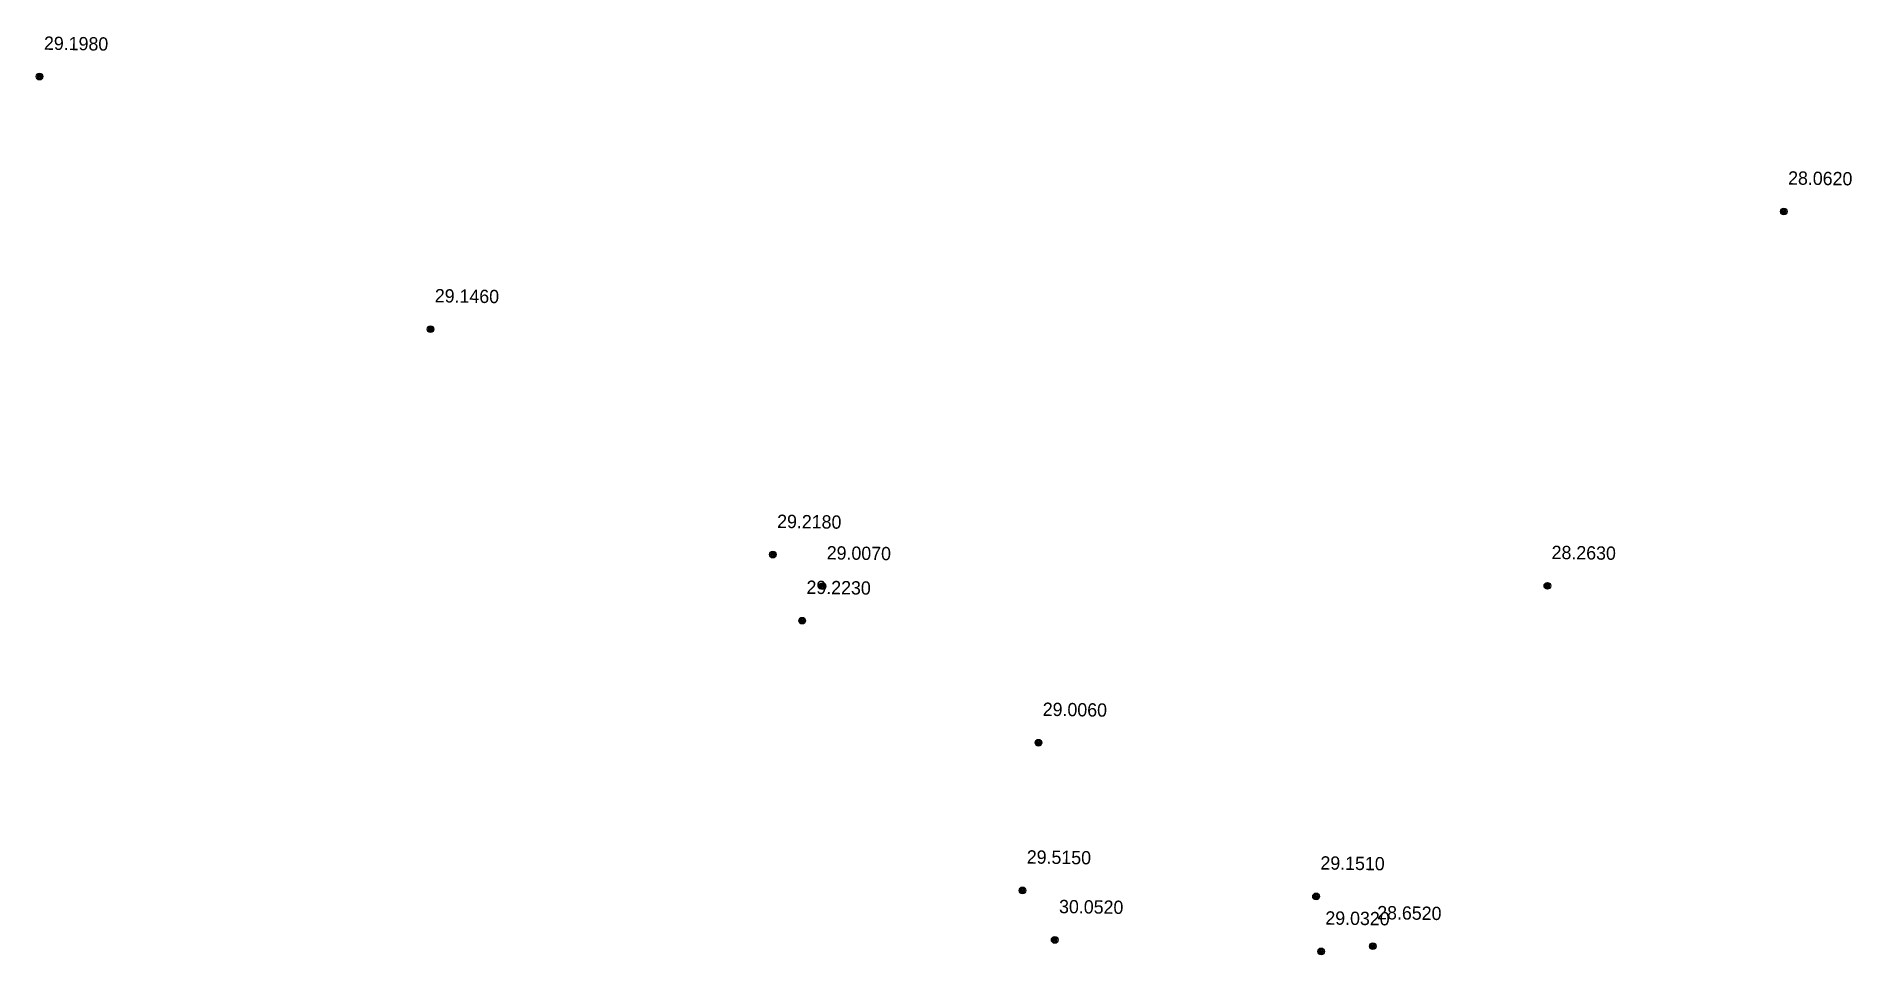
# Model space of a CAD drawing. Header units: millimetres. Extents: x 3214760 to 3224023, y 538957 to 542465.
# Drawn here: x 3222640.3 to 3222776.8, y 540290.5 to 540359.6 of the extents above; entities that cross this region are included whole.
import ezdxf
from ezdxf.enums import TextEntityAlignment as Align

# ---------------------------------------------------------------- set-up
doc = ezdxf.new("R2010")
doc.units = ezdxf.units.MM
doc.header["$PDMODE"] = 35
doc.header["$PDSIZE"] = 0.2
doc.layers.add('07_Объекты электропередачи', color=7, linetype='Continuous')
doc.layers.add('61_Отметки высоты поверхности', color=7, linetype='Continuous')
doc.styles.add('Высотная отметка', font='', dxfattribs={"height": 0.2})
doc.styles.get('Высотная отметка').set_extended_font_data('MS Shell Dlg 2')

msp = doc.modelspace()

# ---------------------------------------------------------------- texts
at = {"layer": '61_Отметки высоты поверхности', "color": 96, "true_color": 0x008000, "style": 'Высотная отметка'}
for s, p in [('29.1980', (3222640.83, 540359.07, 2.6)), ('28.0620', (3222772.03, 540348.93, 1.47)), ('29.1460', (3222670.23, 540340.07, 2.55)), ('29.2180', (3222695.98, 540323.1, 2.62)), ('29.0070', (3222699.71, 540320.73, 2.41)), ('28.2630', (3222754.24, 540320.76, 1.67)), ('29.2230', (3222698.19, 540318.14, 2.63)), ('29.0060', (3222715.96, 540308.96, 2.41)), ('29.5150', (3222714.76, 540297.85, 2.92)), ('29.1510', (3222736.85, 540297.4, 2.56)), ('30.0520', (3222717.19, 540294.12, 3.46)), ('29.0320', (3222737.22, 540293.26, 2.44)), ('28.6520', (3222741.12, 540293.66, 2.06))]:
    msp.add_text(s, height=1, rotation=359.2062, dxfattribs=at).set_placement(p, align=Align.MIDDLE_LEFT)

# ---------------------------------------------------------------- blocks, each defined once
blk = doc.blocks.new('g5_108a')
h = blk.add_hatch(color=255)
edge = h.paths.add_edge_path()
edge.add_arc((0, 0), 0.212, 0, 360)
edge = h.paths.add_edge_path(flags=16)
edge.add_arc((0, 0), 0.0975, 0, 360)
h = blk.add_hatch(color=0)
edge = h.paths.add_edge_path()
edge.add_arc((0, 0), 0.06, 0, 360)
at = {"color": 0}
for radius in [0.25, 0.06]:
    blk.add_circle((0, 0), radius, dxfattribs=at)

# ---------------------------------------------------------------- linework, layer by layer
at = {"layer": '61_Отметки высоты поверхности', "color": 1, "true_color": 0xff0000}
for p in [(3222640.5, 540356.55, 29.2), (3222771.7, 540346.41, 28.06), (3222669.91, 540337.55, 29.15), (3222695.66, 540320.59, 29.22), (3222699.39, 540318.21, 29.01), (3222753.92, 540318.24, 28.26), (3222697.86, 540315.62, 29.22), (3222715.64, 540306.44, 29.01), (3222714.43, 540295.33, 29.52), (3222736.52, 540294.88, 29.15), (3222716.86, 540291.6, 30.05), (3222736.9, 540290.74, 29.03), (3222740.79, 540291.14, 28.65)]:
    msp.add_point(p, dxfattribs=at)

# ---------------------------------------------------------------- block references
at = {"layer": '07_Объекты электропередачи', "color": 7, "linetype": 'Continuous', "lineweight": 20}
for p in [(3222640.5, 540356.55, 29.2), (3222771.7, 540346.41, 28.06), (3222669.91, 540337.55, 29.15), (3222695.66, 540320.59, 29.22), (3222699.39, 540318.21, 29.01), (3222753.92, 540318.24, 28.26), (3222697.86, 540315.62, 29.22), (3222715.64, 540306.44, 29.01), (3222714.43, 540295.33, 29.52), (3222736.52, 540294.88, 29.15), (3222716.86, 540291.6, 30.05), (3222736.9, 540290.74, 29.03), (3222740.79, 540291.14, 28.65)]:
    msp.add_blockref('g5_108a', p, dxfattribs=at)

msp.set_redraw_order([(e.dxf.handle, doc.entitydb.next_handle()) for e in msp.query("TEXT MTEXT ATTDEF DIMENSION ARC_DIMENSION")])  # texts and dimensions are drawn at this point

doc.saveas('drawing.dxf')
